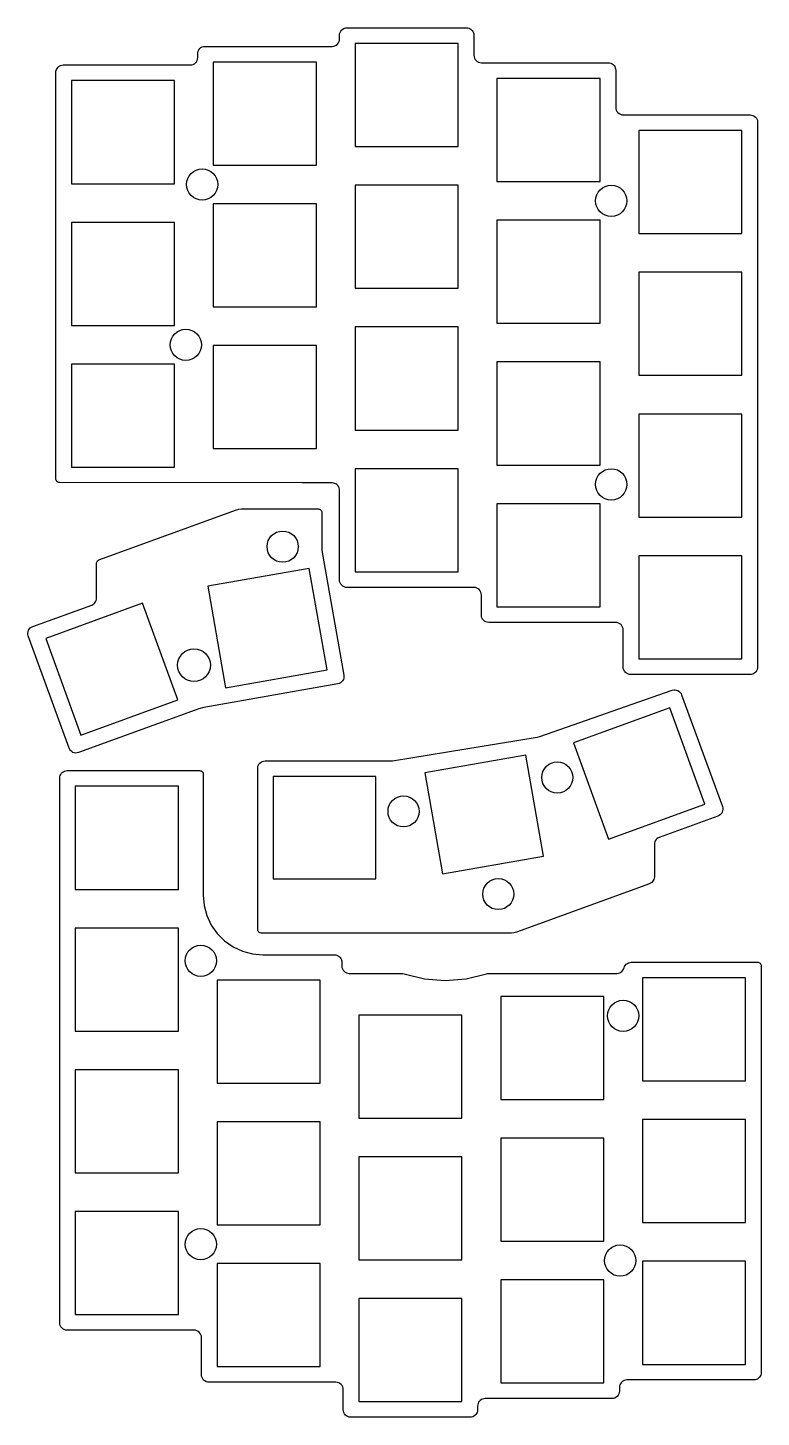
# Model space of a CAD drawing. Header units: inches. Extents: x -5 to 94, y -5 to 182.
import ezdxf

# ---------------------------------------------------------------- set-up
doc = ezdxf.new("R2010")
doc.units = ezdxf.units.IN
doc.header["$MEASUREMENT"] = 0

# ---------------------------------------------------------------- blocks, each defined once
blk = doc.blocks.new('block 4')
at = {"color": 7, "lineweight": 25, "true_color": 0xffffff}
blk.add_open_spline([(14.58, 139.02), (14.58, 137.86), (15.53, 136.92), (16.69, 136.92), (16.69, 136.92), (16.69, 136.92), (16.69, 136.92), (16.69, 136.92), (16.69, 136.92), (16.69, 136.92), (16.69, 136.92), (16.69, 136.92), (16.69, 136.92), (17.85, 136.92), (18.79, 137.86), (18.79, 139.02), (18.79, 139.02), (18.79, 139.02), (18.79, 139.02), (18.79, 139.02), (18.79, 139.02), (18.79, 139.02), (18.79, 139.02), (18.79, 139.02), (18.79, 139.02), (18.79, 140.18), (17.85, 141.12), (16.69, 141.12), (16.69, 141.12), (16.69, 141.12), (16.69, 141.12), (16.69, 141.12), (16.69, 141.12), (16.69, 141.12), (16.69, 141.12), (16.69, 141.12), (16.69, 141.12), (15.53, 141.12), (14.58, 140.18), (14.58, 139.02), (14.58, 139.02), (14.58, 139.02), (14.58, 139.02), (14.58, 139.02), (14.58, 139.02), (14.58, 139.02), (14.58, 139.02), (14.58, 139.02), (14.58, 139.02), (14.58, 139.02), (14.58, 139.02), (14.58, 139.02), (14.58, 139.02), (14.58, 139.02), (14.58, 139.02), (14.58, 139.02), (14.58, 139.02), (14.58, 139.02), (14.58, 139.02), (14.58, 139.02), (14.58, 139.02), (14.58, 139.02), (14.58, 139.02), (14.58, 139.02)], degree=3, knots=[0, 0, 0, 0, 1, 1, 1, 2, 2, 2, 3, 3, 3, 4, 4, 4, 5, 5, 5, 6, 6, 6, 7, 7, 7, 8, 8, 8, 9, 9, 9, 10, 10, 10, 11, 11, 11, 12, 12, 12, 13, 13, 13, 14, 14, 14, 15, 15, 15, 16, 16, 16, 17, 17, 17, 18, 18, 18, 19, 19, 19, 20, 20, 20, 21, 21, 21, 21], dxfattribs=at)
blk = doc.blocks.new('block 3')
blk.add_blockref('block 4', (0, 0))
blk = doc.blocks.new('block 2')
blk.add_blockref('block 3', (0, 0))
blk = doc.blocks.new('block 7')
at = {"color": 7, "lineweight": 25, "true_color": 0xffffff}
blk.add_open_spline([(71.78, 158.38), (71.78, 157.22), (72.72, 156.28), (73.88, 156.28), (73.88, 156.28), (73.88, 156.28), (73.88, 156.28), (73.88, 156.28), (73.88, 156.28), (73.88, 156.28), (73.88, 156.28), (73.88, 156.28), (73.88, 156.28), (75.04, 156.28), (75.98, 157.22), (75.98, 158.38), (75.98, 158.38), (75.98, 158.38), (75.98, 158.38), (75.98, 158.38), (75.98, 158.38), (75.98, 158.38), (75.98, 158.38), (75.98, 158.38), (75.98, 158.38), (75.98, 159.55), (75.04, 160.49), (73.88, 160.49), (73.88, 160.49), (73.88, 160.49), (73.88, 160.49), (73.88, 160.49), (73.88, 160.49), (73.88, 160.49), (73.88, 160.49), (73.88, 160.49), (73.88, 160.49), (72.72, 160.49), (71.78, 159.55), (71.78, 158.38), (71.78, 158.38), (71.78, 158.38), (71.78, 158.38), (71.78, 158.38), (71.78, 158.38), (71.78, 158.38), (71.78, 158.38), (71.78, 158.38), (71.78, 158.38), (71.78, 158.38), (71.78, 158.38), (71.78, 158.38), (71.78, 158.38), (71.78, 158.38), (71.78, 158.38), (71.78, 158.38), (71.78, 158.38), (71.78, 158.38), (71.78, 158.38), (71.78, 158.38), (71.78, 158.38), (71.78, 158.38), (71.78, 158.38), (71.78, 158.38)], degree=3, knots=[0, 0, 0, 0, 1, 1, 1, 2, 2, 2, 3, 3, 3, 4, 4, 4, 5, 5, 5, 6, 6, 6, 7, 7, 7, 8, 8, 8, 9, 9, 9, 10, 10, 10, 11, 11, 11, 12, 12, 12, 13, 13, 13, 14, 14, 14, 15, 15, 15, 16, 16, 16, 17, 17, 17, 18, 18, 18, 19, 19, 19, 20, 20, 20, 21, 21, 21, 21], dxfattribs=at)
blk = doc.blocks.new('block 6')
blk.add_blockref('block 7', (0, 0))
blk = doc.blocks.new('block 5')
blk.add_blockref('block 6', (0, 0))
blk = doc.blocks.new('block 10')
at = {"color": 7, "lineweight": 25, "true_color": 0xffffff}
blk.add_open_spline([(16.79, 160.59), (16.79, 159.43), (17.73, 158.48), (18.89, 158.48), (18.89, 158.48), (18.89, 158.48), (18.89, 158.48), (18.89, 158.48), (18.89, 158.48), (18.89, 158.48), (18.89, 158.48), (18.89, 158.48), (18.89, 158.48), (20.05, 158.48), (20.99, 159.43), (20.99, 160.59), (20.99, 160.59), (20.99, 160.59), (20.99, 160.59), (20.99, 160.59), (20.99, 160.59), (20.99, 160.59), (20.99, 160.59), (20.99, 160.59), (20.99, 160.59), (20.99, 161.75), (20.05, 162.69), (18.89, 162.69), (18.89, 162.69), (18.89, 162.69), (18.89, 162.69), (18.89, 162.69), (18.89, 162.69), (18.89, 162.69), (18.89, 162.69), (18.89, 162.69), (18.89, 162.69), (17.73, 162.69), (16.79, 161.75), (16.79, 160.59), (16.79, 160.59), (16.79, 160.59), (16.79, 160.59), (16.79, 160.59), (16.79, 160.59), (16.79, 160.59), (16.79, 160.59), (16.79, 160.59), (16.79, 160.59), (16.79, 160.59), (16.79, 160.59), (16.79, 160.59), (16.79, 160.59), (16.79, 160.59), (16.79, 160.59), (16.79, 160.59), (16.79, 160.59), (16.79, 160.59), (16.79, 160.59), (16.79, 160.59), (16.79, 160.59), (16.79, 160.59), (16.79, 160.59), (16.79, 160.59)], degree=3, knots=[0, 0, 0, 0, 1, 1, 1, 2, 2, 2, 3, 3, 3, 4, 4, 4, 5, 5, 5, 6, 6, 6, 7, 7, 7, 8, 8, 8, 9, 9, 9, 10, 10, 10, 11, 11, 11, 12, 12, 12, 13, 13, 13, 14, 14, 14, 15, 15, 15, 16, 16, 16, 17, 17, 17, 18, 18, 18, 19, 19, 19, 20, 20, 20, 21, 21, 21, 21], dxfattribs=at)
blk = doc.blocks.new('block 9')
blk.add_blockref('block 10', (0, 0))
blk = doc.blocks.new('block 8')
blk.add_blockref('block 9', (0, 0))
blk = doc.blocks.new('block 13')
at = {"color": 7, "lineweight": 25, "true_color": 0xffffff}
blk.add_open_spline([(71.78, 120.25), (71.78, 119.09), (72.72, 118.15), (73.88, 118.15), (73.88, 118.15), (73.88, 118.15), (73.88, 118.15), (73.88, 118.15), (73.88, 118.15), (73.88, 118.15), (73.88, 118.15), (73.88, 118.15), (73.88, 118.15), (75.04, 118.15), (75.98, 119.09), (75.98, 120.25), (75.98, 120.25), (75.98, 120.25), (75.98, 120.25), (75.98, 120.25), (75.98, 120.25), (75.98, 120.25), (75.98, 120.25), (75.98, 120.25), (75.98, 120.25), (75.98, 121.42), (75.04, 122.36), (73.88, 122.36), (73.88, 122.36), (73.88, 122.36), (73.88, 122.36), (73.88, 122.36), (73.88, 122.36), (73.88, 122.36), (73.88, 122.36), (73.88, 122.36), (73.88, 122.36), (72.72, 122.36), (71.78, 121.42), (71.78, 120.25), (71.78, 120.25), (71.78, 120.25), (71.78, 120.25), (71.78, 120.25), (71.78, 120.25), (71.78, 120.25), (71.78, 120.25), (71.78, 120.25), (71.78, 120.25), (71.78, 120.25), (71.78, 120.25), (71.78, 120.25), (71.78, 120.25), (71.78, 120.25), (71.78, 120.25), (71.78, 120.25), (71.78, 120.25), (71.78, 120.25), (71.78, 120.25), (71.78, 120.25), (71.78, 120.25), (71.78, 120.25), (71.78, 120.25), (71.78, 120.25)], degree=3, knots=[0, 0, 0, 0, 1, 1, 1, 2, 2, 2, 3, 3, 3, 4, 4, 4, 5, 5, 5, 6, 6, 6, 7, 7, 7, 8, 8, 8, 9, 9, 9, 10, 10, 10, 11, 11, 11, 12, 12, 12, 13, 13, 13, 14, 14, 14, 15, 15, 15, 16, 16, 16, 17, 17, 17, 18, 18, 18, 19, 19, 19, 20, 20, 20, 21, 21, 21, 21], dxfattribs=at)
blk = doc.blocks.new('block 12')
blk.add_blockref('block 13', (0, 0))
blk = doc.blocks.new('block 11')
blk.add_blockref('block 12', (0, 0))
blk = doc.blocks.new('block 16')
at = {"color": 7, "lineweight": 25, "true_color": 0xffffff}
blk.add_lwpolyline([(58.52, 122.86), (72.38, 122.86), (72.38, 136.72), (58.52, 136.72), (58.52, 122.86)], dxfattribs=at)
blk = doc.blocks.new('block 15')
blk.add_blockref('block 16', (0, 0))
blk = doc.blocks.new('block 14')
blk.add_blockref('block 15', (0, 0))
blk = doc.blocks.new('block 19')
at = {"color": 7, "lineweight": 25, "true_color": 0xffffff}
blk.add_lwpolyline([(58.52, 160.99), (72.38, 160.99), (72.38, 174.85), (58.52, 174.85), (58.52, 160.99)], dxfattribs=at)
blk = doc.blocks.new('block 18')
blk.add_blockref('block 19', (0, 0))
blk = doc.blocks.new('block 17')
blk.add_blockref('block 18', (0, 0))
blk = doc.blocks.new('block 22')
at = {"color": 7, "lineweight": 25, "true_color": 0xffffff}
blk.add_lwpolyline([(39.45, 146.63), (53.32, 146.63), (53.32, 160.49), (39.45, 160.49), (39.45, 146.63)], dxfattribs=at)
blk = doc.blocks.new('block 21')
blk.add_blockref('block 22', (0, 0))
blk = doc.blocks.new('block 20')
blk.add_blockref('block 21', (0, 0))
blk = doc.blocks.new('block 25')
at = {"color": 7, "lineweight": 25, "true_color": 0xffffff}
blk.add_lwpolyline([(1.32, 141.62), (15.18, 141.62), (15.18, 155.48), (1.32, 155.48), (1.32, 141.62)], dxfattribs=at)
blk = doc.blocks.new('block 24')
blk.add_blockref('block 25', (0, 0))
blk = doc.blocks.new('block 23')
blk.add_blockref('block 24', (0, 0))
blk = doc.blocks.new('block 28')
at = {"color": 7, "lineweight": 25, "true_color": 0xffffff}
blk.add_lwpolyline([(20.39, 163.19), (34.25, 163.19), (34.25, 177.05), (20.39, 177.05), (20.39, 163.19)], dxfattribs=at)
blk = doc.blocks.new('block 27')
blk.add_blockref('block 28', (0, 0))
blk = doc.blocks.new('block 26')
blk.add_blockref('block 27', (0, 0))
blk = doc.blocks.new('block 31')
at = {"color": 7, "lineweight": 25, "true_color": 0xffffff}
blk.add_lwpolyline([(20.39, 125.06), (34.25, 125.06), (34.25, 138.92), (20.39, 138.92), (20.39, 125.06)], dxfattribs=at)
blk = doc.blocks.new('block 30')
blk.add_blockref('block 31', (0, 0))
blk = doc.blocks.new('block 29')
blk.add_blockref('block 30', (0, 0))
blk = doc.blocks.new('block 34')
at = {"color": 7, "lineweight": 25, "true_color": 0xffffff}
blk.add_lwpolyline([(1.32, 122.56), (15.18, 122.56), (15.18, 136.42), (1.32, 136.42), (1.32, 122.56)], dxfattribs=at)
blk = doc.blocks.new('block 33')
blk.add_blockref('block 34', (0, 0))
blk = doc.blocks.new('block 32')
blk.add_blockref('block 33', (0, 0))
blk = doc.blocks.new('block 37')
at = {"color": 7, "lineweight": 25, "true_color": 0xffffff}
blk.add_lwpolyline([(77.58, 115.85), (91.45, 115.85), (91.45, 129.71), (77.58, 129.71), (77.58, 115.85)], dxfattribs=at)
blk = doc.blocks.new('block 36')
blk.add_blockref('block 37', (0, 0))
blk = doc.blocks.new('block 35')
blk.add_blockref('block 36', (0, 0))
blk = doc.blocks.new('block 40')
at = {"color": 7, "lineweight": 25, "true_color": 0xffffff}
blk.add_lwpolyline([(77.58, 153.98), (91.45, 153.98), (91.45, 167.84), (77.58, 167.84), (77.58, 153.98)], dxfattribs=at)
blk = doc.blocks.new('block 39')
blk.add_blockref('block 40', (0, 0))
blk = doc.blocks.new('block 38')
blk.add_blockref('block 39', (0, 0))
blk = doc.blocks.new('block 43')
at = {"color": 7, "lineweight": 25, "true_color": 0xffffff}
blk.add_lwpolyline([(39.45, 108.5), (53.32, 108.5), (53.32, 122.36), (39.45, 122.36), (39.45, 108.5)], dxfattribs=at)
blk = doc.blocks.new('block 42')
blk.add_blockref('block 43', (0, 0))
blk = doc.blocks.new('block 41')
blk.add_blockref('block 42', (0, 0))
blk = doc.blocks.new('block 46')
at = {"color": 7, "lineweight": 25, "true_color": 0xffffff}
blk.add_lwpolyline([(77.58, 134.92), (91.45, 134.92), (91.45, 148.78), (77.58, 148.78), (77.58, 134.92)], dxfattribs=at)
blk = doc.blocks.new('block 45')
blk.add_blockref('block 46', (0, 0))
blk = doc.blocks.new('block 44')
blk.add_blockref('block 45', (0, 0))
blk = doc.blocks.new('block 49')
at = {"color": 7, "lineweight": 25, "true_color": 0xffffff}
blk.add_lwpolyline([(58.52, 103.79), (72.38, 103.79), (72.38, 117.65), (58.52, 117.65), (58.52, 103.79)], dxfattribs=at)
blk = doc.blocks.new('block 48')
blk.add_blockref('block 49', (0, 0))
blk = doc.blocks.new('block 47')
blk.add_blockref('block 48', (0, 0))
blk = doc.blocks.new('block 52')
at = {"color": 7, "lineweight": 25, "true_color": 0xffffff}
blk.add_lwpolyline([(1.32, 160.69), (15.18, 160.69), (15.18, 174.55), (1.32, 174.55), (1.32, 160.69)], dxfattribs=at)
blk = doc.blocks.new('block 51')
blk.add_blockref('block 52', (0, 0))
blk = doc.blocks.new('block 50')
blk.add_blockref('block 51', (0, 0))
blk = doc.blocks.new('block 55')
at = {"color": 7, "lineweight": 25, "true_color": 0xffffff}
blk.add_lwpolyline([(58.52, 141.92), (72.38, 141.92), (72.38, 155.78), (58.52, 155.78), (58.52, 141.92)], dxfattribs=at)
blk = doc.blocks.new('block 54')
blk.add_blockref('block 55', (0, 0))
blk = doc.blocks.new('block 53')
blk.add_blockref('block 54', (0, 0))
blk = doc.blocks.new('block 58')
at = {"color": 7, "lineweight": 25, "true_color": 0xffffff}
blk.add_lwpolyline([(20.39, 144.12), (34.25, 144.12), (34.25, 157.98), (20.39, 157.98), (20.39, 144.12)], dxfattribs=at)
blk = doc.blocks.new('block 57')
blk.add_blockref('block 58', (0, 0))
blk = doc.blocks.new('block 56')
blk.add_blockref('block 57', (0, 0))
blk = doc.blocks.new('block 61')
at = {"color": 7, "lineweight": 25, "true_color": 0xffffff}
blk.add_lwpolyline([(39.45, 127.56), (53.32, 127.56), (53.32, 141.42), (39.45, 141.42), (39.45, 127.56)], dxfattribs=at)
blk = doc.blocks.new('block 60')
blk.add_blockref('block 61', (0, 0))
blk = doc.blocks.new('block 59')
blk.add_blockref('block 60', (0, 0))
blk = doc.blocks.new('block 64')
at = {"color": 7, "lineweight": 25, "true_color": 0xffffff}
blk.add_lwpolyline([(39.45, 165.69), (53.32, 165.69), (53.32, 179.55), (39.45, 179.55), (39.45, 165.69)], dxfattribs=at)
blk = doc.blocks.new('block 63')
blk.add_blockref('block 64', (0, 0))
blk = doc.blocks.new('block 62')
blk.add_blockref('block 63', (0, 0))
blk = doc.blocks.new('block 67')
at = {"color": 7, "lineweight": 25, "true_color": 0xffffff}
blk.add_lwpolyline([(77.58, 96.79), (91.45, 96.79), (91.45, 110.65), (77.58, 110.65), (77.58, 96.79)], dxfattribs=at)
blk = doc.blocks.new('block 66')
blk.add_blockref('block 67', (0, 0))
blk = doc.blocks.new('block 65')
blk.add_blockref('block 66', (0, 0))
blk = doc.blocks.new('block 70')
at = {"color": 7, "lineweight": 25, "true_color": 0xffffff}
blk.add_lwpolyline([(-0.28, 120.5), (-0.38, 120.51), (-0.47, 120.54), (-0.56, 120.59), (-0.63, 120.65), (-0.69, 120.72), (-0.74, 120.81), (-0.77, 120.9), (-0.78, 121)], dxfattribs=at)
blk = doc.blocks.new('block 69')
blk.add_blockref('block 70', (0, 0))
blk = doc.blocks.new('block 72')
at = {"color": 7, "lineweight": 25, "true_color": 0xffffff}
blk.add_lwpolyline([(-0.78, 121), (-0.78, 175.65)], dxfattribs=at)
blk = doc.blocks.new('block 71')
blk.add_blockref('block 72', (0, 0))
blk = doc.blocks.new('block 74')
at = {"color": 7, "lineweight": 25, "true_color": 0xffffff}
blk.add_lwpolyline([(-0.78, 175.65), (-0.76, 175.84), (-0.7, 176.03), (-0.61, 176.2), (-0.48, 176.36), (-0.33, 176.48), (-0.16, 176.57), (0.03, 176.63), (0.22, 176.65)], dxfattribs=at)
blk = doc.blocks.new('block 73')
blk.add_blockref('block 74', (0, 0))
blk = doc.blocks.new('block 76')
at = {"color": 7, "lineweight": 25, "true_color": 0xffffff}
blk.add_lwpolyline([(0.22, 176.65), (17.29, 176.65)], dxfattribs=at)
blk = doc.blocks.new('block 75')
blk.add_blockref('block 76', (0, 0))
blk = doc.blocks.new('block 78')
at = {"color": 7, "lineweight": 25, "true_color": 0xffffff}
blk.add_lwpolyline([(17.29, 176.65), (17.48, 176.67), (17.67, 176.73), (17.84, 176.82), (17.99, 176.94), (18.12, 177.09), (18.21, 177.27), (18.27, 177.45), (18.29, 177.65)], dxfattribs=at)
blk = doc.blocks.new('block 77')
blk.add_blockref('block 78', (0, 0))
blk = doc.blocks.new('block 80')
at = {"color": 7, "lineweight": 25, "true_color": 0xffffff}
blk.add_lwpolyline([(18.29, 177.65), (18.29, 178.15)], dxfattribs=at)
blk = doc.blocks.new('block 79')
blk.add_blockref('block 80', (0, 0))
blk = doc.blocks.new('block 82')
at = {"color": 7, "lineweight": 25, "true_color": 0xffffff}
blk.add_lwpolyline([(18.29, 178.15), (18.31, 178.34), (18.36, 178.53), (18.46, 178.71), (18.58, 178.86), (18.73, 178.98), (18.91, 179.07), (19.09, 179.13), (19.29, 179.15)], dxfattribs=at)
blk = doc.blocks.new('block 81')
blk.add_blockref('block 82', (0, 0))
blk = doc.blocks.new('block 84')
at = {"color": 7, "lineweight": 25, "true_color": 0xffffff}
blk.add_lwpolyline([(19.29, 179.15), (36.35, 179.15)], dxfattribs=at)
blk = doc.blocks.new('block 83')
blk.add_blockref('block 84', (0, 0))
blk = doc.blocks.new('block 86')
at = {"color": 7, "lineweight": 25, "true_color": 0xffffff}
blk.add_lwpolyline([(36.35, 179.15), (36.55, 179.17), (36.73, 179.23), (36.91, 179.32), (37.06, 179.44), (37.18, 179.6), (37.28, 179.77), (37.33, 179.96), (37.35, 180.15)], dxfattribs=at)
blk = doc.blocks.new('block 85')
blk.add_blockref('block 86', (0, 0))
blk = doc.blocks.new('block 88')
at = {"color": 7, "lineweight": 25, "true_color": 0xffffff}
blk.add_lwpolyline([(37.35, 180.15), (37.35, 180.65)], dxfattribs=at)
blk = doc.blocks.new('block 87')
blk.add_blockref('block 88', (0, 0))
blk = doc.blocks.new('block 90')
at = {"color": 7, "lineweight": 25, "true_color": 0xffffff}
blk.add_lwpolyline([(37.35, 180.65), (37.37, 180.85), (37.43, 181.03), (37.52, 181.21), (37.65, 181.36), (37.8, 181.48), (37.97, 181.58), (38.16, 181.63), (38.35, 181.65)], dxfattribs=at)
blk = doc.blocks.new('block 89')
blk.add_blockref('block 90', (0, 0))
blk = doc.blocks.new('block 92')
at = {"color": 7, "lineweight": 25, "true_color": 0xffffff}
blk.add_lwpolyline([(38.35, 181.65), (54.42, 181.65)], dxfattribs=at)
blk = doc.blocks.new('block 91')
blk.add_blockref('block 92', (0, 0))
blk = doc.blocks.new('block 94')
at = {"color": 7, "lineweight": 25, "true_color": 0xffffff}
blk.add_lwpolyline([(54.42, 181.65), (54.59, 181.64), (54.76, 181.59), (54.92, 181.52), (55.06, 181.42), (55.18, 181.3), (55.28, 181.15), (55.36, 180.99), (55.4, 180.83), (55.42, 180.65)], dxfattribs=at)
blk = doc.blocks.new('block 93')
blk.add_blockref('block 94', (0, 0))
blk = doc.blocks.new('block 96')
at = {"color": 7, "lineweight": 25, "true_color": 0xffffff}
blk.add_lwpolyline([(55.42, 180.65), (55.42, 177.95)], dxfattribs=at)
blk = doc.blocks.new('block 95')
blk.add_blockref('block 96', (0, 0))
blk = doc.blocks.new('block 98')
at = {"color": 7, "lineweight": 25, "true_color": 0xffffff}
blk.add_lwpolyline([(55.42, 177.95), (55.44, 177.75), (55.49, 177.57), (55.59, 177.39), (55.71, 177.24), (55.86, 177.12), (56.03, 177.03), (56.22, 176.97), (56.42, 176.95)], dxfattribs=at)
blk = doc.blocks.new('block 97')
blk.add_blockref('block 98', (0, 0))
blk = doc.blocks.new('block 100')
at = {"color": 7, "lineweight": 25, "true_color": 0xffffff}
blk.add_lwpolyline([(56.42, 176.95), (73.48, 176.95)], dxfattribs=at)
blk = doc.blocks.new('block 99')
blk.add_blockref('block 100', (0, 0))
blk = doc.blocks.new('block 102')
at = {"color": 7, "lineweight": 25, "true_color": 0xffffff}
blk.add_lwpolyline([(73.48, 176.95), (73.65, 176.93), (73.82, 176.89), (73.98, 176.81), (74.12, 176.71), (74.25, 176.59), (74.35, 176.45), (74.42, 176.29), (74.47, 176.12), (74.48, 175.95)], dxfattribs=at)
blk = doc.blocks.new('block 101')
blk.add_blockref('block 102', (0, 0))
blk = doc.blocks.new('block 104')
at = {"color": 7, "lineweight": 25, "true_color": 0xffffff}
blk.add_lwpolyline([(74.48, 175.95), (74.48, 170.94)], dxfattribs=at)
blk = doc.blocks.new('block 103')
blk.add_blockref('block 104', (0, 0))
blk = doc.blocks.new('block 106')
at = {"color": 7, "lineweight": 25, "true_color": 0xffffff}
blk.add_lwpolyline([(74.48, 170.94), (74.5, 170.75), (74.56, 170.56), (74.65, 170.39), (74.77, 170.24), (74.93, 170.11), (75.1, 170.02), (75.29, 169.96), (75.48, 169.94)], dxfattribs=at)
blk = doc.blocks.new('block 105')
blk.add_blockref('block 106', (0, 0))
blk = doc.blocks.new('block 108')
at = {"color": 7, "lineweight": 25, "true_color": 0xffffff}
blk.add_lwpolyline([(75.48, 169.94), (92.55, 169.94)], dxfattribs=at)
blk = doc.blocks.new('block 107')
blk.add_blockref('block 108', (0, 0))
blk = doc.blocks.new('block 110')
at = {"color": 7, "lineweight": 25, "true_color": 0xffffff}
blk.add_lwpolyline([(92.55, 169.94), (92.74, 169.92), (92.93, 169.87), (93.1, 169.77), (93.25, 169.65), (93.38, 169.5), (93.47, 169.33), (93.53, 169.14), (93.55, 168.94)], dxfattribs=at)
blk = doc.blocks.new('block 109')
blk.add_blockref('block 110', (0, 0))
blk = doc.blocks.new('block 112')
at = {"color": 7, "lineweight": 25, "true_color": 0xffffff}
blk.add_lwpolyline([(93.55, 168.94), (93.55, 95.69)], dxfattribs=at)
blk = doc.blocks.new('block 111')
blk.add_blockref('block 112', (0, 0))
blk = doc.blocks.new('block 114')
at = {"color": 7, "lineweight": 25, "true_color": 0xffffff}
blk.add_lwpolyline([(93.55, 95.69), (93.53, 95.51), (93.49, 95.34), (93.41, 95.18), (93.31, 95.04), (93.19, 94.92), (93.05, 94.82), (92.89, 94.74), (92.72, 94.7), (92.55, 94.68)], dxfattribs=at)
blk = doc.blocks.new('block 113')
blk.add_blockref('block 114', (0, 0))
blk = doc.blocks.new('block 116')
at = {"color": 7, "lineweight": 25, "true_color": 0xffffff}
blk.add_lwpolyline([(92.55, 94.68), (76.48, 94.68)], dxfattribs=at)
blk = doc.blocks.new('block 115')
blk.add_blockref('block 116', (0, 0))
blk = doc.blocks.new('block 118')
at = {"color": 7, "lineweight": 25, "true_color": 0xffffff}
blk.add_lwpolyline([(76.48, 94.68), (76.29, 94.7), (76.1, 94.76), (75.93, 94.85), (75.78, 94.98), (75.65, 95.13), (75.56, 95.3), (75.5, 95.49), (75.48, 95.69)], dxfattribs=at)
blk = doc.blocks.new('block 117')
blk.add_blockref('block 118', (0, 0))
blk = doc.blocks.new('block 120')
at = {"color": 7, "lineweight": 25, "true_color": 0xffffff}
blk.add_lwpolyline([(75.48, 95.69), (75.48, 100.69)], dxfattribs=at)
blk = doc.blocks.new('block 119')
blk.add_blockref('block 120', (0, 0))
blk = doc.blocks.new('block 122')
at = {"color": 7, "lineweight": 25, "true_color": 0xffffff}
blk.add_lwpolyline([(75.48, 100.69), (75.46, 100.88), (75.41, 101.07), (75.31, 101.25), (75.19, 101.4), (75.04, 101.52), (74.86, 101.61), (74.68, 101.67), (74.48, 101.69)], dxfattribs=at)
blk = doc.blocks.new('block 121')
blk.add_blockref('block 122', (0, 0))
blk = doc.blocks.new('block 124')
at = {"color": 7, "lineweight": 25, "true_color": 0xffffff}
blk.add_lwpolyline([(74.48, 101.69), (57.42, 101.69)], dxfattribs=at)
blk = doc.blocks.new('block 123')
blk.add_blockref('block 124', (0, 0))
blk = doc.blocks.new('block 126')
at = {"color": 7, "lineweight": 25, "true_color": 0xffffff}
blk.add_lwpolyline([(57.42, 101.69), (57.22, 101.71), (57.04, 101.77), (56.86, 101.86), (56.71, 101.98), (56.59, 102.13), (56.49, 102.31), (56.44, 102.5), (56.42, 102.69)], dxfattribs=at)
blk = doc.blocks.new('block 125')
blk.add_blockref('block 126', (0, 0))
blk = doc.blocks.new('block 128')
at = {"color": 7, "lineweight": 25, "true_color": 0xffffff}
blk.add_lwpolyline([(56.42, 102.69), (56.42, 105.39)], dxfattribs=at)
blk = doc.blocks.new('block 127')
blk.add_blockref('block 128', (0, 0))
blk = doc.blocks.new('block 130')
at = {"color": 7, "lineweight": 25, "true_color": 0xffffff}
blk.add_lwpolyline([(56.42, 105.39), (56.4, 105.59), (56.34, 105.78), (56.25, 105.95), (56.12, 106.1), (55.97, 106.22), (55.8, 106.32), (55.61, 106.37), (55.42, 106.39)], dxfattribs=at)
blk = doc.blocks.new('block 129')
blk.add_blockref('block 130', (0, 0))
blk = doc.blocks.new('block 132')
at = {"color": 7, "lineweight": 25, "true_color": 0xffffff}
blk.add_lwpolyline([(55.42, 106.39), (38.35, 106.39)], dxfattribs=at)
blk = doc.blocks.new('block 131')
blk.add_blockref('block 132', (0, 0))
blk = doc.blocks.new('block 134')
at = {"color": 7, "lineweight": 25, "true_color": 0xffffff}
blk.add_lwpolyline([(38.35, 106.39), (38.16, 106.41), (37.97, 106.47), (37.8, 106.56), (37.65, 106.69), (37.52, 106.84), (37.43, 107.01), (37.37, 107.2), (37.35, 107.39)], dxfattribs=at)
blk = doc.blocks.new('block 133')
blk.add_blockref('block 134', (0, 0))
blk = doc.blocks.new('block 136')
at = {"color": 7, "lineweight": 25, "true_color": 0xffffff}
blk.add_lwpolyline([(37.35, 107.39), (37.35, 119.45)], dxfattribs=at)
blk = doc.blocks.new('block 135')
blk.add_blockref('block 136', (0, 0))
blk = doc.blocks.new('block 138')
at = {"color": 7, "lineweight": 25, "true_color": 0xffffff}
blk.add_lwpolyline([(37.35, 119.45), (37.34, 119.63), (37.29, 119.8), (37.22, 119.95), (37.12, 120.1), (37, 120.22), (36.85, 120.32), (36.69, 120.39), (36.53, 120.44), (36.35, 120.45)], dxfattribs=at)
blk = doc.blocks.new('block 137')
blk.add_blockref('block 138', (0, 0))
blk = doc.blocks.new('block 140')
at = {"color": 7, "lineweight": 25, "true_color": 0xffffff}
blk.add_lwpolyline([(36.35, 120.45), (32.35, 120.45), (-0.28, 120.5)], dxfattribs=at)
blk = doc.blocks.new('block 139')
blk.add_blockref('block 140', (0, 0))
blk = doc.blocks.new('block 68')
for name in ['block 89', 'block 91', 'block 93', 'block 85', 'block 87', 'block 95', 'block 77', 'block 81', 'block 79', 'block 83', 'block 97', 'block 73', 'block 71', 'block 75', 'block 99', 'block 101', 'block 103', 'block 105', 'block 107', 'block 109', 'block 111', 'block 69', 'block 139', 'block 137', 'block 135', 'block 133', 'block 131', 'block 129', 'block 127', 'block 125', 'block 123', 'block 121', 'block 119', 'block 117', 'block 113', 'block 115']:
    blk.add_blockref(name, (0, 0))
blk = doc.blocks.new('block 143')
at = {"color": 7, "lineweight": 25, "true_color": 0xffffff}
blk.add_open_spline([(15.59, 95.94), (15.59, 94.73), (16.58, 93.74), (17.79, 93.74), (17.79, 93.74), (17.79, 93.74), (17.79, 93.74), (17.79, 93.74), (17.79, 93.74), (17.79, 93.74), (17.79, 93.74), (17.79, 93.74), (17.79, 93.74), (19.01, 93.74), (19.99, 94.73), (19.99, 95.94), (19.99, 95.94), (19.99, 95.94), (19.99, 95.94), (19.99, 95.94), (19.99, 95.94), (19.99, 95.94), (19.99, 95.94), (19.99, 95.94), (19.99, 95.94), (19.99, 97.15), (19.01, 98.14), (17.79, 98.14), (17.79, 98.14), (17.79, 98.14), (17.79, 98.14), (17.79, 98.14), (17.79, 98.14), (17.79, 98.14), (17.79, 98.14), (17.79, 98.14), (17.79, 98.14), (16.58, 98.14), (15.59, 97.15), (15.59, 95.94), (15.59, 95.94), (15.59, 95.94), (15.59, 95.94), (15.59, 95.94), (15.59, 95.94), (15.59, 95.94), (15.59, 95.94), (15.59, 95.94), (15.59, 95.94), (15.59, 95.94), (15.59, 95.94), (15.59, 95.94), (15.59, 95.94), (15.59, 95.94), (15.59, 95.94), (15.59, 95.94), (15.59, 95.94), (15.59, 95.94), (15.59, 95.94), (15.59, 95.94), (15.59, 95.94), (15.59, 95.94), (15.59, 95.94), (15.59, 95.94)], degree=3, knots=[0, 0, 0, 0, 1, 1, 1, 2, 2, 2, 3, 3, 3, 4, 4, 4, 5, 5, 5, 6, 6, 6, 7, 7, 7, 8, 8, 8, 9, 9, 9, 10, 10, 10, 11, 11, 11, 12, 12, 12, 13, 13, 13, 14, 14, 14, 15, 15, 15, 16, 16, 16, 17, 17, 17, 18, 18, 18, 19, 19, 19, 20, 20, 20, 21, 21, 21, 21], dxfattribs=at)
blk = doc.blocks.new('block 142')
blk.add_blockref('block 143', (0, 0))
blk = doc.blocks.new('block 141')
blk.add_blockref('block 142', (0, 0))
blk = doc.blocks.new('block 146')
at = {"color": 7, "lineweight": 25, "true_color": 0xffffff}
blk.add_open_spline([(27.61, 111.88), (27.61, 110.72), (28.55, 109.78), (29.71, 109.78), (29.71, 109.78), (29.71, 109.78), (29.71, 109.78), (29.71, 109.78), (29.71, 109.78), (29.71, 109.78), (29.71, 109.78), (29.71, 109.78), (29.71, 109.78), (30.87, 109.78), (31.81, 110.72), (31.81, 111.88), (31.81, 111.88), (31.81, 111.88), (31.81, 111.88), (31.81, 111.88), (31.81, 111.88), (31.81, 111.88), (31.81, 111.88), (31.81, 111.88), (31.81, 111.88), (31.81, 113.04), (30.87, 113.98), (29.71, 113.98), (29.71, 113.98), (29.71, 113.98), (29.71, 113.98), (29.71, 113.98), (29.71, 113.98), (29.71, 113.98), (29.71, 113.98), (29.71, 113.98), (29.71, 113.98), (28.55, 113.98), (27.61, 113.04), (27.61, 111.88), (27.61, 111.88), (27.61, 111.88), (27.61, 111.88), (27.61, 111.88), (27.61, 111.88), (27.61, 111.88), (27.61, 111.88), (27.61, 111.88), (27.61, 111.88), (27.61, 111.88), (27.61, 111.88), (27.61, 111.88), (27.61, 111.88), (27.61, 111.88), (27.61, 111.88), (27.61, 111.88), (27.61, 111.88), (27.61, 111.88), (27.61, 111.88), (27.61, 111.88), (27.61, 111.88), (27.61, 111.88), (27.61, 111.88), (27.61, 111.88)], degree=3, knots=[0, 0, 0, 0, 1, 1, 1, 2, 2, 2, 3, 3, 3, 4, 4, 4, 5, 5, 5, 6, 6, 6, 7, 7, 7, 8, 8, 8, 9, 9, 9, 10, 10, 10, 11, 11, 11, 12, 12, 12, 13, 13, 13, 14, 14, 14, 15, 15, 15, 16, 16, 16, 17, 17, 17, 18, 18, 18, 19, 19, 19, 20, 20, 20, 21, 21, 21, 21], dxfattribs=at)
blk = doc.blocks.new('block 145')
blk.add_blockref('block 146', (0, 0))
blk = doc.blocks.new('block 144')
blk.add_blockref('block 145', (0, 0))
blk = doc.blocks.new('block 149')
at = {"color": 7, "lineweight": 25, "true_color": 0xffffff}
blk.add_lwpolyline([(34.47, 116.95), (34.57, 116.94), (34.66, 116.91), (34.75, 116.87), (34.83, 116.8), (34.89, 116.73), (34.94, 116.64), (34.96, 116.55), (34.97, 116.45)], dxfattribs=at)
blk = doc.blocks.new('block 148')
blk.add_blockref('block 149', (0, 0))
blk = doc.blocks.new('block 151')
at = {"color": 7, "lineweight": 25, "true_color": 0xffffff}
blk.add_lwpolyline([(34.97, 116.45), (34.97, 111.38), (37.93, 94.59)], dxfattribs=at)
blk = doc.blocks.new('block 150')
blk.add_blockref('block 151', (0, 0))
blk = doc.blocks.new('block 153')
at = {"color": 7, "lineweight": 25, "true_color": 0xffffff}
blk.add_lwpolyline([(37.93, 94.59), (37.95, 94.4), (37.93, 94.2), (37.87, 94.02), (37.77, 93.85), (37.64, 93.7), (37.49, 93.58), (37.31, 93.49), (37.12, 93.43)], dxfattribs=at)
blk = doc.blocks.new('block 152')
blk.add_blockref('block 153', (0, 0))
blk = doc.blocks.new('block 155')
at = {"color": 7, "lineweight": 25, "true_color": 0xffffff}
blk.add_lwpolyline([(37.12, 93.43), (19.12, 90.25)], dxfattribs=at)
blk = doc.blocks.new('block 154')
blk.add_blockref('block 155', (0, 0))
blk = doc.blocks.new('block 157')
at = {"color": 7, "lineweight": 25, "true_color": 0xffffff}
blk.add_lwpolyline([(19.12, 90.25), (18.44, 90.07)], dxfattribs=at)
blk = doc.blocks.new('block 156')
blk.add_blockref('block 157', (0, 0))
blk = doc.blocks.new('block 159')
at = {"color": 7, "lineweight": 25, "true_color": 0xffffff}
blk.add_lwpolyline([(18.44, 90.07), (2.28, 84.19)], dxfattribs=at)
blk = doc.blocks.new('block 158')
blk.add_blockref('block 159', (0, 0))
blk = doc.blocks.new('block 161')
at = {"color": 7, "lineweight": 25, "true_color": 0xffffff}
blk.add_lwpolyline([(2.28, 84.19), (2.09, 84.14), (1.9, 84.13), (1.7, 84.16), (1.52, 84.22), (1.35, 84.32), (1.2, 84.45), (1.08, 84.61), (1, 84.79)], dxfattribs=at)
blk = doc.blocks.new('block 160')
blk.add_blockref('block 161', (0, 0))
blk = doc.blocks.new('block 163')
at = {"color": 7, "lineweight": 25, "true_color": 0xffffff}
blk.add_lwpolyline([(1, 84.79), (-4.49, 99.87)], dxfattribs=at)
blk = doc.blocks.new('block 162')
blk.add_blockref('block 163', (0, 0))
blk = doc.blocks.new('block 165')
at = {"color": 7, "lineweight": 25, "true_color": 0xffffff}
blk.add_lwpolyline([(-4.49, 99.87), (-4.54, 100.06), (-4.55, 100.25), (-4.52, 100.45), (-4.46, 100.63), (-4.36, 100.8), (-4.22, 100.95), (-4.07, 101.06), (-3.89, 101.15)], dxfattribs=at)
blk = doc.blocks.new('block 164')
blk.add_blockref('block 165', (0, 0))
blk = doc.blocks.new('block 167')
at = {"color": 7, "lineweight": 25, "true_color": 0xffffff}
blk.add_lwpolyline([(-3.89, 101.15), (4.04, 104.03)], dxfattribs=at)
blk = doc.blocks.new('block 166')
blk.add_blockref('block 167', (0, 0))
blk = doc.blocks.new('block 169')
at = {"color": 7, "lineweight": 25, "true_color": 0xffffff}
blk.add_lwpolyline([(4.04, 104.03), (4.19, 104.11), (4.34, 104.21), (4.46, 104.33), (4.56, 104.47), (4.63, 104.63), (4.68, 104.8), (4.69, 104.97)], dxfattribs=at)
blk = doc.blocks.new('block 168')
blk.add_blockref('block 169', (0, 0))
blk = doc.blocks.new('block 171')
at = {"color": 7, "lineweight": 25, "true_color": 0xffffff}
blk.add_lwpolyline([(4.69, 104.97), (4.69, 109.63)], dxfattribs=at)
blk = doc.blocks.new('block 170')
blk.add_blockref('block 171', (0, 0))
blk = doc.blocks.new('block 173')
at = {"color": 7, "lineweight": 25, "true_color": 0xffffff}
blk.add_lwpolyline([(4.69, 109.63), (4.7, 109.72), (4.72, 109.81), (4.76, 109.88), (4.81, 109.96), (4.87, 110.02), (4.94, 110.07), (5.02, 110.1)], dxfattribs=at)
blk = doc.blocks.new('block 172')
blk.add_blockref('block 173', (0, 0))
blk = doc.blocks.new('block 175')
at = {"color": 7, "lineweight": 25, "true_color": 0xffffff}
blk.add_lwpolyline([(5.02, 110.1), (23.5, 116.83)], dxfattribs=at)
blk = doc.blocks.new('block 174')
blk.add_blockref('block 175', (0, 0))
blk = doc.blocks.new('block 177')
at = {"color": 7, "lineweight": 25, "true_color": 0xffffff}
blk.add_lwpolyline([(23.5, 116.83), (23.84, 116.92), (24.19, 116.95)], dxfattribs=at)
blk = doc.blocks.new('block 176')
blk.add_blockref('block 177', (0, 0))
blk = doc.blocks.new('block 179')
at = {"color": 7, "lineweight": 25, "true_color": 0xffffff}
blk.add_lwpolyline([(24.19, 116.95), (34.47, 116.95)], dxfattribs=at)
blk = doc.blocks.new('block 178')
blk.add_blockref('block 179', (0, 0))
blk = doc.blocks.new('block 147')
for name in ['block 174', 'block 176', 'block 178', 'block 148', 'block 150', 'block 172', 'block 170', 'block 168', 'block 166', 'block 164', 'block 162', 'block 154', 'block 152', 'block 158', 'block 156', 'block 160']:
    blk.add_blockref(name, (0, 0))
blk = doc.blocks.new('block 182')
at = {"color": 7, "lineweight": 25, "true_color": 0xffffff}
blk.add_lwpolyline([(33.27, 108.95), (19.63, 106.55), (22.04, 92.91), (35.67, 95.31), (33.27, 108.95)], dxfattribs=at)
blk = doc.blocks.new('block 181')
blk.add_blockref('block 182', (0, 0))
blk = doc.blocks.new('block 180')
blk.add_blockref('block 181', (0, 0))
blk = doc.blocks.new('block 185')
at = {"color": 7, "lineweight": 25, "true_color": 0xffffff}
blk.add_lwpolyline([(10.87, 104.29), (-2.14, 99.55), (2.6, 86.54), (15.61, 91.28), (10.87, 104.29)], dxfattribs=at)
blk = doc.blocks.new('block 184')
blk.add_blockref('block 185', (0, 0))
blk = doc.blocks.new('block 183')
blk.add_blockref('block 184', (0, 0))
blk = doc.blocks.new('block 188')
at = {"color": 7, "lineweight": 25, "true_color": 0xffffff}
blk.add_open_spline([(20.8, 56.2), (20.8, 57.36), (19.86, 58.3), (18.7, 58.3), (18.7, 58.3), (18.7, 58.3), (18.7, 58.3), (18.7, 58.3), (18.7, 58.3), (18.7, 58.3), (18.7, 58.3), (18.7, 58.3), (18.7, 58.3), (17.54, 58.3), (16.6, 57.36), (16.6, 56.2), (16.6, 56.2), (16.6, 56.2), (16.6, 56.2), (16.6, 56.2), (16.6, 56.2), (16.6, 56.2), (16.6, 56.2), (16.6, 56.2), (16.6, 56.2), (16.6, 55.04), (17.54, 54.09), (18.7, 54.09), (18.7, 54.09), (18.7, 54.09), (18.7, 54.09), (18.7, 54.09), (18.7, 54.09), (18.7, 54.09), (18.7, 54.09), (18.7, 54.09), (18.7, 54.09), (19.86, 54.09), (20.8, 55.04), (20.8, 56.2), (20.8, 56.2), (20.8, 56.2), (20.8, 56.2), (20.8, 56.2), (20.8, 56.2), (20.8, 56.2), (20.8, 56.2), (20.8, 56.2), (20.8, 56.2), (20.8, 56.2), (20.8, 56.2), (20.8, 56.2), (20.8, 56.2), (20.8, 56.2), (20.8, 56.2), (20.8, 56.2), (20.8, 56.2), (20.8, 56.2), (20.8, 56.2), (20.8, 56.2), (20.8, 56.2), (20.8, 56.2), (20.8, 56.2), (20.8, 56.2)], degree=3, knots=[0, 0, 0, 0, 1, 1, 1, 2, 2, 2, 3, 3, 3, 4, 4, 4, 5, 5, 5, 6, 6, 6, 7, 7, 7, 8, 8, 8, 9, 9, 9, 10, 10, 10, 11, 11, 11, 12, 12, 12, 13, 13, 13, 14, 14, 14, 15, 15, 15, 16, 16, 16, 17, 17, 17, 18, 18, 18, 19, 19, 19, 20, 20, 20, 21, 21, 21, 21], dxfattribs=at)
blk = doc.blocks.new('block 187')
blk.add_blockref('block 188', (0, 0))
blk = doc.blocks.new('block 186')
blk.add_blockref('block 187', (0, 0))
blk = doc.blocks.new('block 191')
at = {"color": 7, "lineweight": 25, "true_color": 0xffffff}
blk.add_open_spline([(20.8, 18.08), (20.8, 19.24), (19.86, 20.18), (18.7, 20.18), (18.7, 20.18), (18.7, 20.18), (18.7, 20.18), (18.7, 20.18), (18.7, 20.18), (18.7, 20.18), (18.7, 20.18), (18.7, 20.18), (18.7, 20.18), (17.54, 20.18), (16.6, 19.24), (16.6, 18.08), (16.6, 18.08), (16.6, 18.08), (16.6, 18.08), (16.6, 18.08), (16.6, 18.08), (16.6, 18.08), (16.6, 18.08), (16.6, 18.08), (16.6, 18.08), (16.6, 16.92), (17.54, 15.98), (18.7, 15.98), (18.7, 15.98), (18.7, 15.98), (18.7, 15.98), (18.7, 15.98), (18.7, 15.98), (18.7, 15.98), (18.7, 15.98), (18.7, 15.98), (18.7, 15.98), (19.86, 15.98), (20.8, 16.92), (20.8, 18.08), (20.8, 18.08), (20.8, 18.08), (20.8, 18.08), (20.8, 18.08), (20.8, 18.08), (20.8, 18.08), (20.8, 18.08), (20.8, 18.08), (20.8, 18.08), (20.8, 18.08), (20.8, 18.08), (20.8, 18.08), (20.8, 18.08), (20.8, 18.08), (20.8, 18.08), (20.8, 18.08), (20.8, 18.08), (20.8, 18.08), (20.8, 18.08), (20.8, 18.08), (20.8, 18.08), (20.8, 18.08), (20.8, 18.08), (20.8, 18.08)], degree=3, knots=[0, 0, 0, 0, 1, 1, 1, 2, 2, 2, 3, 3, 3, 4, 4, 4, 5, 5, 5, 6, 6, 6, 7, 7, 7, 8, 8, 8, 9, 9, 9, 10, 10, 10, 11, 11, 11, 12, 12, 12, 13, 13, 13, 14, 14, 14, 15, 15, 15, 16, 16, 16, 17, 17, 17, 18, 18, 18, 19, 19, 19, 20, 20, 20, 21, 21, 21, 21], dxfattribs=at)
blk = doc.blocks.new('block 190')
blk.add_blockref('block 191', (0, 0))
blk = doc.blocks.new('block 189')
blk.add_blockref('block 190', (0, 0))
blk = doc.blocks.new('block 194')
at = {"color": 7, "lineweight": 25, "true_color": 0xffffff}
blk.add_open_spline([(77.18, 15.88), (77.18, 17.04), (76.23, 17.98), (75.07, 17.98), (75.07, 17.98), (75.07, 17.98), (75.07, 17.98), (75.07, 17.98), (75.07, 17.98), (75.07, 17.98), (75.07, 17.98), (75.07, 17.98), (75.07, 17.98), (73.91, 17.98), (72.97, 17.04), (72.97, 15.88), (72.97, 15.88), (72.97, 15.88), (72.97, 15.88), (72.97, 15.88), (72.97, 15.88), (72.97, 15.88), (72.97, 15.88), (72.97, 15.88), (72.97, 15.88), (72.97, 14.72), (73.91, 13.77), (75.07, 13.77), (75.07, 13.77), (75.07, 13.77), (75.07, 13.77), (75.07, 13.77), (75.07, 13.77), (75.07, 13.77), (75.07, 13.77), (75.07, 13.77), (75.07, 13.77), (76.23, 13.77), (77.18, 14.72), (77.18, 15.88), (77.18, 15.88), (77.18, 15.88), (77.18, 15.88), (77.18, 15.88), (77.18, 15.88), (77.18, 15.88), (77.18, 15.88), (77.18, 15.88), (77.18, 15.88), (77.18, 15.88), (77.18, 15.88), (77.18, 15.88), (77.18, 15.88), (77.18, 15.88), (77.18, 15.88), (77.18, 15.88), (77.18, 15.88), (77.18, 15.88), (77.18, 15.88), (77.18, 15.88), (77.18, 15.88), (77.18, 15.88), (77.18, 15.88), (77.18, 15.88)], degree=3, knots=[0, 0, 0, 0, 1, 1, 1, 2, 2, 2, 3, 3, 3, 4, 4, 4, 5, 5, 5, 6, 6, 6, 7, 7, 7, 8, 8, 8, 9, 9, 9, 10, 10, 10, 11, 11, 11, 12, 12, 12, 13, 13, 13, 14, 14, 14, 15, 15, 15, 16, 16, 16, 17, 17, 17, 18, 18, 18, 19, 19, 19, 20, 20, 20, 21, 21, 21, 21], dxfattribs=at)
blk = doc.blocks.new('block 193')
blk.add_blockref('block 194', (0, 0))
blk = doc.blocks.new('block 192')
blk.add_blockref('block 193', (0, 0))
blk = doc.blocks.new('block 197')
at = {"color": 7, "lineweight": 25, "true_color": 0xffffff}
blk.add_open_spline([(77.58, 48.8), (77.58, 49.96), (76.63, 50.9), (75.47, 50.9), (75.47, 50.9), (75.47, 50.9), (75.47, 50.9), (75.47, 50.9), (75.47, 50.9), (75.47, 50.9), (75.47, 50.9), (75.47, 50.9), (75.47, 50.9), (74.31, 50.9), (73.37, 49.96), (73.37, 48.8), (73.37, 48.8), (73.37, 48.8), (73.37, 48.8), (73.37, 48.8), (73.37, 48.8), (73.37, 48.8), (73.37, 48.8), (73.37, 48.8), (73.37, 48.8), (73.37, 47.64), (74.31, 46.7), (75.47, 46.7), (75.47, 46.7), (75.47, 46.7), (75.47, 46.7), (75.47, 46.7), (75.47, 46.7), (75.47, 46.7), (75.47, 46.7), (75.47, 46.7), (75.47, 46.7), (76.63, 46.7), (77.58, 47.64), (77.58, 48.8), (77.58, 48.8), (77.58, 48.8), (77.58, 48.8), (77.58, 48.8), (77.58, 48.8), (77.58, 48.8), (77.58, 48.8), (77.58, 48.8), (77.58, 48.8), (77.58, 48.8), (77.58, 48.8), (77.58, 48.8), (77.58, 48.8), (77.58, 48.8), (77.58, 48.8), (77.58, 48.8), (77.58, 48.8), (77.58, 48.8), (77.58, 48.8), (77.58, 48.8), (77.58, 48.8), (77.58, 48.8), (77.58, 48.8), (77.58, 48.8)], degree=3, knots=[0, 0, 0, 0, 1, 1, 1, 2, 2, 2, 3, 3, 3, 4, 4, 4, 5, 5, 5, 6, 6, 6, 7, 7, 7, 8, 8, 8, 9, 9, 9, 10, 10, 10, 11, 11, 11, 12, 12, 12, 13, 13, 13, 14, 14, 14, 15, 15, 15, 16, 16, 16, 17, 17, 17, 18, 18, 18, 19, 19, 19, 20, 20, 20, 21, 21, 21, 21], dxfattribs=at)
blk = doc.blocks.new('block 196')
blk.add_blockref('block 197', (0, 0))
blk = doc.blocks.new('block 195')
blk.add_blockref('block 196', (0, 0))
blk = doc.blocks.new('block 200')
at = {"color": 7, "lineweight": 25, "true_color": 0xffffff}
blk.add_lwpolyline([(18.54, 81.76), (18.64, 81.75), (18.74, 81.72), (18.82, 81.67), (18.9, 81.61), (18.96, 81.54), (19.01, 81.45), (19.04, 81.36), (19.04, 81.26)], dxfattribs=at)
blk = doc.blocks.new('block 199')
blk.add_blockref('block 200', (0, 0))
blk = doc.blocks.new('block 202')
at = {"color": 7, "lineweight": 25, "true_color": 0xffffff}
blk.add_lwpolyline([(19.04, 81.26), (19.04, 65)], dxfattribs=at)
blk = doc.blocks.new('block 201')
blk.add_blockref('block 202', (0, 0))
blk = doc.blocks.new('block 204')
at = {"color": 7, "lineweight": 25, "true_color": 0xffffff}
blk.add_lwpolyline([(19.04, 65), (19.17, 63.61), (19.53, 62.26), (20.12, 61), (20.92, 59.86), (21.9, 58.87), (23.05, 58.07), (24.31, 57.48), (25.66, 57.12), (27.05, 57)], dxfattribs=at)
blk = doc.blocks.new('block 203')
blk.add_blockref('block 204', (0, 0))
blk = doc.blocks.new('block 206')
at = {"color": 7, "lineweight": 25, "true_color": 0xffffff}
blk.add_lwpolyline([(27.05, 57), (36.66, 57)], dxfattribs=at)
blk = doc.blocks.new('block 205')
blk.add_blockref('block 206', (0, 0))
blk = doc.blocks.new('block 208')
at = {"color": 7, "lineweight": 25, "true_color": 0xffffff}
blk.add_lwpolyline([(36.66, 57), (36.84, 56.98), (37.01, 56.94), (37.16, 56.86), (37.31, 56.76), (37.43, 56.64), (37.53, 56.5), (37.6, 56.34), (37.65, 56.17), (37.66, 56)], dxfattribs=at)
blk = doc.blocks.new('block 207')
blk.add_blockref('block 208', (0, 0))
blk = doc.blocks.new('block 210')
at = {"color": 7, "lineweight": 25, "true_color": 0xffffff}
blk.add_lwpolyline([(37.66, 56), (37.66, 55.5)], dxfattribs=at)
blk = doc.blocks.new('block 209')
blk.add_blockref('block 210', (0, 0))
blk = doc.blocks.new('block 212')
at = {"color": 7, "lineweight": 25, "true_color": 0xffffff}
blk.add_lwpolyline([(37.66, 55.5), (37.68, 55.3), (37.74, 55.11), (37.83, 54.94), (37.96, 54.79), (38.11, 54.66), (38.28, 54.57), (38.47, 54.51), (38.66, 54.5)], dxfattribs=at)
blk = doc.blocks.new('block 211')
blk.add_blockref('block 212', (0, 0))
blk = doc.blocks.new('block 214')
at = {"color": 7, "lineweight": 25, "true_color": 0xffffff}
blk.add_lwpolyline([(38.66, 54.5), (45.71, 54.5)], dxfattribs=at)
blk = doc.blocks.new('block 213')
blk.add_blockref('block 214', (0, 0))
blk = doc.blocks.new('block 216')
at = {"color": 7, "lineweight": 25, "true_color": 0xffffff}
blk.add_lwpolyline([(45.71, 54.5), (45.87, 54.48), (46.02, 54.44)], dxfattribs=at)
blk = doc.blocks.new('block 215')
blk.add_blockref('block 216', (0, 0))
blk = doc.blocks.new('block 218')
at = {"color": 7, "lineweight": 25, "true_color": 0xffffff}
blk.add_lwpolyline([(46.02, 54.44), (48.76, 53.77), (51.56, 53.55), (54.37, 53.77), (57.1, 54.44)], dxfattribs=at)
blk = doc.blocks.new('block 217')
blk.add_blockref('block 218', (0, 0))
blk = doc.blocks.new('block 220')
at = {"color": 7, "lineweight": 25, "true_color": 0xffffff}
blk.add_lwpolyline([(57.1, 54.44), (57.26, 54.48), (57.42, 54.5)], dxfattribs=at)
blk = doc.blocks.new('block 219')
blk.add_blockref('block 220', (0, 0))
blk = doc.blocks.new('block 222')
at = {"color": 7, "lineweight": 25, "true_color": 0xffffff}
blk.add_lwpolyline([(57.42, 54.5), (74.64, 54.49)], dxfattribs=at)
blk = doc.blocks.new('block 221')
blk.add_blockref('block 222', (0, 0))
blk = doc.blocks.new('block 224')
at = {"color": 7, "lineweight": 25, "true_color": 0xffffff}
blk.add_lwpolyline([(74.64, 54.49), (74.82, 54.51), (75.01, 54.56), (75.17, 54.65), (75.32, 54.77), (75.45, 54.91), (75.54, 55.07), (75.61, 55.24)], dxfattribs=at)
blk = doc.blocks.new('block 223')
blk.add_blockref('block 224', (0, 0))
blk = doc.blocks.new('block 226')
at = {"color": 7, "lineweight": 25, "true_color": 0xffffff}
blk.add_lwpolyline([(75.61, 55.24), (75.67, 55.42), (75.77, 55.58), (75.89, 55.73), (76.04, 55.84), (76.21, 55.92), (76.39, 55.98), (76.57, 56)], dxfattribs=at)
blk = doc.blocks.new('block 225')
blk.add_blockref('block 226', (0, 0))
blk = doc.blocks.new('block 228')
at = {"color": 7, "lineweight": 25, "true_color": 0xffffff}
blk.add_lwpolyline([(76.57, 56), (93.53, 56)], dxfattribs=at)
blk = doc.blocks.new('block 227')
blk.add_blockref('block 228', (0, 0))
blk = doc.blocks.new('block 230')
at = {"color": 7, "lineweight": 25, "true_color": 0xffffff}
blk.add_lwpolyline([(93.53, 56), (93.63, 55.99), (93.72, 55.96), (93.81, 55.91), (93.89, 55.85), (93.95, 55.77), (94, 55.69), (94.02, 55.59), (94.03, 55.5)], dxfattribs=at)
blk = doc.blocks.new('block 229')
blk.add_blockref('block 230', (0, 0))
blk = doc.blocks.new('block 232')
at = {"color": 7, "lineweight": 25, "true_color": 0xffffff}
blk.add_lwpolyline([(94.03, 55.5), (94.03, 1.82), (94.03, 0.82)], dxfattribs=at)
blk = doc.blocks.new('block 231')
blk.add_blockref('block 232', (0, 0))
blk = doc.blocks.new('block 234')
at = {"color": 7, "lineweight": 25, "true_color": 0xffffff}
blk.add_lwpolyline([(94.03, 0.82), (94.02, 0.64), (93.97, 0.48), (93.9, 0.32), (93.8, 0.18), (93.68, 0.05), (93.53, -0.05), (93.37, -0.12), (93.21, -0.17), (93.03, -0.18)], dxfattribs=at)
blk = doc.blocks.new('block 233')
blk.add_blockref('block 234', (0, 0))
blk = doc.blocks.new('block 236')
at = {"color": 7, "lineweight": 25, "true_color": 0xffffff}
blk.add_lwpolyline([(93.03, -0.18), (75.97, -0.18)], dxfattribs=at)
blk = doc.blocks.new('block 235')
blk.add_blockref('block 236', (0, 0))
blk = doc.blocks.new('block 238')
at = {"color": 7, "lineweight": 25, "true_color": 0xffffff}
blk.add_lwpolyline([(75.97, -0.18), (75.8, -0.2), (75.63, -0.24), (75.47, -0.32), (75.33, -0.42), (75.21, -0.54), (75.11, -0.68), (75.03, -0.84), (74.99, -1.01), (74.97, -1.18)], dxfattribs=at)
blk = doc.blocks.new('block 237')
blk.add_blockref('block 238', (0, 0))
blk = doc.blocks.new('block 240')
at = {"color": 7, "lineweight": 25, "true_color": 0xffffff}
blk.add_lwpolyline([(74.97, -1.18), (74.97, -1.68)], dxfattribs=at)
blk = doc.blocks.new('block 239')
blk.add_blockref('block 240', (0, 0))
blk = doc.blocks.new('block 242')
at = {"color": 7, "lineweight": 25, "true_color": 0xffffff}
blk.add_lwpolyline([(74.97, -1.68), (74.95, -1.88), (74.9, -2.06), (74.81, -2.24), (74.68, -2.39), (74.53, -2.51), (74.36, -2.61), (74.17, -2.66), (73.97, -2.68)], dxfattribs=at)
blk = doc.blocks.new('block 241')
blk.add_blockref('block 242', (0, 0))
blk = doc.blocks.new('block 244')
at = {"color": 7, "lineweight": 25, "true_color": 0xffffff}
blk.add_lwpolyline([(73.97, -2.68), (56.92, -2.68)], dxfattribs=at)
blk = doc.blocks.new('block 243')
blk.add_blockref('block 244', (0, 0))
blk = doc.blocks.new('block 246')
at = {"color": 7, "lineweight": 25, "true_color": 0xffffff}
blk.add_lwpolyline([(56.92, -2.68), (56.74, -2.7), (56.57, -2.74), (56.42, -2.82), (56.27, -2.92), (56.15, -3.04), (56.05, -3.18), (55.97, -3.34), (55.93, -3.51), (55.91, -3.68)], dxfattribs=at)
blk = doc.blocks.new('block 245')
blk.add_blockref('block 246', (0, 0))
blk = doc.blocks.new('block 248')
at = {"color": 7, "lineweight": 25, "true_color": 0xffffff}
blk.add_lwpolyline([(55.91, -3.68), (55.91, -4.18)], dxfattribs=at)
blk = doc.blocks.new('block 247')
blk.add_blockref('block 248', (0, 0))
blk = doc.blocks.new('block 250')
at = {"color": 7, "lineweight": 25, "true_color": 0xffffff}
blk.add_lwpolyline([(55.91, -4.18), (55.9, -4.36), (55.85, -4.53), (55.78, -4.68), (55.68, -4.83), (55.56, -4.95), (55.41, -5.05), (55.26, -5.12), (55.09, -5.17), (54.91, -5.18)], dxfattribs=at)
blk = doc.blocks.new('block 249')
blk.add_blockref('block 250', (0, 0))
blk = doc.blocks.new('block 252')
at = {"color": 7, "lineweight": 25, "true_color": 0xffffff}
blk.add_lwpolyline([(54.91, -5.18), (38.86, -5.18)], dxfattribs=at)
blk = doc.blocks.new('block 251')
blk.add_blockref('block 252', (0, 0))
blk = doc.blocks.new('block 254')
at = {"color": 7, "lineweight": 25, "true_color": 0xffffff}
blk.add_lwpolyline([(38.86, -5.18), (38.66, -5.16), (38.47, -5.11), (38.3, -5.02), (38.15, -4.89), (38.02, -4.74), (37.93, -4.57), (37.88, -4.38), (37.86, -4.18)], dxfattribs=at)
blk = doc.blocks.new('block 253')
blk.add_blockref('block 254', (0, 0))
blk = doc.blocks.new('block 256')
at = {"color": 7, "lineweight": 25, "true_color": 0xffffff}
blk.add_lwpolyline([(37.86, -4.18), (37.86, -1.48)], dxfattribs=at)
blk = doc.blocks.new('block 255')
blk.add_blockref('block 256', (0, 0))
blk = doc.blocks.new('block 258')
at = {"color": 7, "lineweight": 25, "true_color": 0xffffff}
blk.add_lwpolyline([(37.86, -1.48), (37.84, -1.29), (37.78, -1.1), (37.69, -0.93), (37.56, -0.78), (37.41, -0.65), (37.24, -0.56), (37.05, -0.5), (36.86, -0.48)], dxfattribs=at)
blk = doc.blocks.new('block 257')
blk.add_blockref('block 258', (0, 0))
blk = doc.blocks.new('block 260')
at = {"color": 7, "lineweight": 25, "true_color": 0xffffff}
blk.add_lwpolyline([(36.86, -0.48), (19.8, -0.48)], dxfattribs=at)
blk = doc.blocks.new('block 259')
blk.add_blockref('block 260', (0, 0))
blk = doc.blocks.new('block 262')
at = {"color": 7, "lineweight": 25, "true_color": 0xffffff}
blk.add_lwpolyline([(19.8, -0.48), (19.6, -0.46), (19.41, -0.41), (19.24, -0.31), (19.09, -0.19), (18.97, -0.04), (18.87, 0.14), (18.82, 0.32), (18.8, 0.52)], dxfattribs=at)
blk = doc.blocks.new('block 261')
blk.add_blockref('block 262', (0, 0))
blk = doc.blocks.new('block 264')
at = {"color": 7, "lineweight": 25, "true_color": 0xffffff}
blk.add_lwpolyline([(18.8, 0.52), (18.8, 5.52)], dxfattribs=at)
blk = doc.blocks.new('block 263')
blk.add_blockref('block 264', (0, 0))
blk = doc.blocks.new('block 266')
at = {"color": 7, "lineweight": 25, "true_color": 0xffffff}
blk.add_lwpolyline([(18.8, 5.52), (18.78, 5.72), (18.72, 5.9), (18.63, 6.08), (18.5, 6.23), (18.35, 6.35), (18.18, 6.45), (17.99, 6.5), (17.8, 6.52)], dxfattribs=at)
blk = doc.blocks.new('block 265')
blk.add_blockref('block 266', (0, 0))
blk = doc.blocks.new('block 268')
at = {"color": 7, "lineweight": 25, "true_color": 0xffffff}
blk.add_lwpolyline([(17.8, 6.52), (0.74, 6.52)], dxfattribs=at)
blk = doc.blocks.new('block 267')
blk.add_blockref('block 268', (0, 0))
blk = doc.blocks.new('block 270')
at = {"color": 7, "lineweight": 25, "true_color": 0xffffff}
blk.add_lwpolyline([(0.74, 6.52), (0.54, 6.54), (0.36, 6.6), (0.18, 6.69), (0.03, 6.82), (-0.09, 6.97), (-0.19, 7.14), (-0.24, 7.33), (-0.26, 7.52)], dxfattribs=at)
blk = doc.blocks.new('block 269')
blk.add_blockref('block 270', (0, 0))
blk = doc.blocks.new('block 272')
at = {"color": 7, "lineweight": 25, "true_color": 0xffffff}
blk.add_lwpolyline([(-0.26, 7.52), (-0.26, 80.76)], dxfattribs=at)
blk = doc.blocks.new('block 271')
blk.add_blockref('block 272', (0, 0))
blk = doc.blocks.new('block 274')
at = {"color": 7, "lineweight": 25, "true_color": 0xffffff}
blk.add_lwpolyline([(-0.26, 80.76), (-0.25, 80.93), (-0.2, 81.1), (-0.13, 81.26), (-0.03, 81.4), (0.09, 81.52), (0.24, 81.62), (0.4, 81.7), (0.56, 81.74), (0.74, 81.76)], dxfattribs=at)
blk = doc.blocks.new('block 273')
blk.add_blockref('block 274', (0, 0))
blk = doc.blocks.new('block 276')
at = {"color": 7, "lineweight": 25, "true_color": 0xffffff}
blk.add_lwpolyline([(0.74, 81.76), (18.54, 81.76)], dxfattribs=at)
blk = doc.blocks.new('block 275')
blk.add_blockref('block 276', (0, 0))
blk = doc.blocks.new('block 198')
for name in ['block 273', 'block 271', 'block 275', 'block 199', 'block 201', 'block 203', 'block 205', 'block 207', 'block 209', 'block 211', 'block 213', 'block 215', 'block 217', 'block 219', 'block 221', 'block 223', 'block 225', 'block 227', 'block 229', 'block 231', 'block 269', 'block 267', 'block 265', 'block 263', 'block 261', 'block 233', 'block 259', 'block 257', 'block 255', 'block 241', 'block 237', 'block 239', 'block 235', 'block 245', 'block 247', 'block 243', 'block 253', 'block 251', 'block 249']:
    blk.add_blockref(name, (0, 0))
blk = doc.blocks.new('block 279')
at = {"color": 7, "lineweight": 25, "true_color": 0xffffff}
blk.add_lwpolyline([(15.7, 79.66), (1.84, 79.66), (1.84, 65.8), (15.7, 65.8), (15.7, 79.66)], dxfattribs=at)
blk = doc.blocks.new('block 278')
blk.add_blockref('block 279', (0, 0))
blk = doc.blocks.new('block 277')
blk.add_blockref('block 278', (0, 0))
blk = doc.blocks.new('block 282')
at = {"color": 7, "lineweight": 25, "true_color": 0xffffff}
blk.add_lwpolyline([(34.75, 53.59), (20.9, 53.59), (20.9, 39.74), (34.75, 39.74), (34.75, 53.59)], dxfattribs=at)
blk = doc.blocks.new('block 281')
blk.add_blockref('block 282', (0, 0))
blk = doc.blocks.new('block 280')
blk.add_blockref('block 281', (0, 0))
blk = doc.blocks.new('block 285')
at = {"color": 7, "lineweight": 25, "true_color": 0xffffff}
blk.add_lwpolyline([(34.75, 15.48), (20.9, 15.48), (20.9, 1.62), (34.75, 1.62), (34.75, 15.48)], dxfattribs=at)
blk = doc.blocks.new('block 284')
blk.add_blockref('block 285', (0, 0))
blk = doc.blocks.new('block 283')
blk.add_blockref('block 284', (0, 0))
blk = doc.blocks.new('block 288')
at = {"color": 7, "lineweight": 25, "true_color": 0xffffff}
blk.add_lwpolyline([(53.81, 29.83), (39.96, 29.83), (39.96, 15.98), (53.81, 15.98), (53.81, 29.83)], dxfattribs=at)
blk = doc.blocks.new('block 287')
blk.add_blockref('block 288', (0, 0))
blk = doc.blocks.new('block 286')
blk.add_blockref('block 287', (0, 0))
blk = doc.blocks.new('block 291')
at = {"color": 7, "lineweight": 25, "true_color": 0xffffff}
blk.add_lwpolyline([(72.87, 51.39), (59.02, 51.39), (59.02, 37.54), (72.87, 37.54), (72.87, 51.39)], dxfattribs=at)
blk = doc.blocks.new('block 290')
blk.add_blockref('block 291', (0, 0))
blk = doc.blocks.new('block 289')
blk.add_blockref('block 290', (0, 0))
blk = doc.blocks.new('block 294')
at = {"color": 7, "lineweight": 25, "true_color": 0xffffff}
blk.add_lwpolyline([(72.87, 13.27), (59.02, 13.27), (59.02, -0.58), (72.87, -0.58), (72.87, 13.27)], dxfattribs=at)
blk = doc.blocks.new('block 293')
blk.add_blockref('block 294', (0, 0))
blk = doc.blocks.new('block 292')
blk.add_blockref('block 293', (0, 0))
blk = doc.blocks.new('block 297')
at = {"color": 7, "lineweight": 25, "true_color": 0xffffff}
blk.add_lwpolyline([(91.93, 34.84), (78.08, 34.84), (78.08, 20.98), (91.93, 20.98), (91.93, 34.84)], dxfattribs=at)
blk = doc.blocks.new('block 296')
blk.add_blockref('block 297', (0, 0))
blk = doc.blocks.new('block 295')
blk.add_blockref('block 296', (0, 0))
blk = doc.blocks.new('block 300')
at = {"color": 7, "lineweight": 25, "true_color": 0xffffff}
blk.add_lwpolyline([(91.93, 53.89), (78.08, 53.89), (78.08, 40.04), (91.93, 40.04), (91.93, 53.89)], dxfattribs=at)
blk = doc.blocks.new('block 299')
blk.add_blockref('block 300', (0, 0))
blk = doc.blocks.new('block 298')
blk.add_blockref('block 299', (0, 0))
blk = doc.blocks.new('block 303')
at = {"color": 7, "lineweight": 25, "true_color": 0xffffff}
blk.add_lwpolyline([(91.93, 15.78), (78.08, 15.78), (78.08, 1.92), (91.93, 1.92), (91.93, 15.78)], dxfattribs=at)
blk = doc.blocks.new('block 302')
blk.add_blockref('block 303', (0, 0))
blk = doc.blocks.new('block 301')
blk.add_blockref('block 302', (0, 0))
blk = doc.blocks.new('block 306')
at = {"color": 7, "lineweight": 25, "true_color": 0xffffff}
blk.add_lwpolyline([(72.87, 32.33), (59.02, 32.33), (59.02, 18.48), (72.87, 18.48), (72.87, 32.33)], dxfattribs=at)
blk = doc.blocks.new('block 305')
blk.add_blockref('block 306', (0, 0))
blk = doc.blocks.new('block 304')
blk.add_blockref('block 305', (0, 0))
blk = doc.blocks.new('block 309')
at = {"color": 7, "lineweight": 25, "true_color": 0xffffff}
blk.add_lwpolyline([(53.81, 48.89), (39.96, 48.89), (39.96, 35.04), (53.81, 35.04), (53.81, 48.89)], dxfattribs=at)
blk = doc.blocks.new('block 308')
blk.add_blockref('block 309', (0, 0))
blk = doc.blocks.new('block 307')
blk.add_blockref('block 308', (0, 0))
blk = doc.blocks.new('block 312')
at = {"color": 7, "lineweight": 25, "true_color": 0xffffff}
blk.add_lwpolyline([(34.75, 34.54), (20.9, 34.54), (20.9, 20.68), (34.75, 20.68), (34.75, 34.54)], dxfattribs=at)
blk = doc.blocks.new('block 311')
blk.add_blockref('block 312', (0, 0))
blk = doc.blocks.new('block 310')
blk.add_blockref('block 311', (0, 0))
blk = doc.blocks.new('block 315')
at = {"color": 7, "lineweight": 25, "true_color": 0xffffff}
blk.add_lwpolyline([(53.81, 10.77), (39.96, 10.77), (39.96, -3.08), (53.81, -3.08), (53.81, 10.77)], dxfattribs=at)
blk = doc.blocks.new('block 314')
blk.add_blockref('block 315', (0, 0))
blk = doc.blocks.new('block 313')
blk.add_blockref('block 314', (0, 0))
blk = doc.blocks.new('block 318')
at = {"color": 7, "lineweight": 25, "true_color": 0xffffff}
blk.add_lwpolyline([(15.7, 41.54), (1.84, 41.54), (1.84, 27.68), (15.7, 27.68), (15.7, 41.54)], dxfattribs=at)
blk = doc.blocks.new('block 317')
blk.add_blockref('block 318', (0, 0))
blk = doc.blocks.new('block 316')
blk.add_blockref('block 317', (0, 0))
blk = doc.blocks.new('block 321')
at = {"color": 7, "lineweight": 25, "true_color": 0xffffff}
blk.add_lwpolyline([(15.7, 60.6), (1.84, 60.6), (1.84, 46.74), (15.7, 46.74), (15.7, 60.6)], dxfattribs=at)
blk = doc.blocks.new('block 320')
blk.add_blockref('block 321', (0, 0))
blk = doc.blocks.new('block 319')
blk.add_blockref('block 320', (0, 0))
blk = doc.blocks.new('block 324')
at = {"color": 7, "lineweight": 25, "true_color": 0xffffff}
blk.add_lwpolyline([(15.7, 22.48), (1.84, 22.48), (1.84, 8.62), (15.7, 8.62), (15.7, 22.48)], dxfattribs=at)
blk = doc.blocks.new('block 323')
blk.add_blockref('block 324', (0, 0))
blk = doc.blocks.new('block 322')
blk.add_blockref('block 323', (0, 0))
blk = doc.blocks.new('block 327')
at = {"color": 7, "lineweight": 25, "true_color": 0xffffff}
blk.add_lwpolyline([(26.85, 59.92), (26.75, 59.93), (26.66, 59.96), (26.57, 60), (26.5, 60.06), (26.44, 60.14), (26.39, 60.23), (26.36, 60.32), (26.35, 60.42)], dxfattribs=at)
blk = doc.blocks.new('block 326')
blk.add_blockref('block 327', (0, 0))
blk = doc.blocks.new('block 329')
at = {"color": 7, "lineweight": 25, "true_color": 0xffffff}
blk.add_lwpolyline([(26.35, 60.42), (26.35, 82.07)], dxfattribs=at)
blk = doc.blocks.new('block 328')
blk.add_blockref('block 329', (0, 0))
blk = doc.blocks.new('block 331')
at = {"color": 7, "lineweight": 25, "true_color": 0xffffff}
blk.add_lwpolyline([(26.35, 82.07), (26.37, 82.27), (26.43, 82.45), (26.52, 82.63), (26.64, 82.78), (26.8, 82.9), (26.97, 82.99), (27.15, 83.05), (27.35, 83.07)], dxfattribs=at)
blk = doc.blocks.new('block 330')
blk.add_blockref('block 331', (0, 0))
blk = doc.blocks.new('block 333')
at = {"color": 7, "lineweight": 25, "true_color": 0xffffff}
blk.add_lwpolyline([(27.35, 83.07), (44.16, 83.07)], dxfattribs=at)
blk = doc.blocks.new('block 332')
blk.add_blockref('block 333', (0, 0))
blk = doc.blocks.new('block 335')
at = {"color": 7, "lineweight": 25, "true_color": 0xffffff}
blk.add_lwpolyline([(44.16, 83.07), (44.48, 83.09)], dxfattribs=at)
blk = doc.blocks.new('block 334')
blk.add_blockref('block 335', (0, 0))
blk = doc.blocks.new('block 337')
at = {"color": 7, "lineweight": 25, "true_color": 0xffffff}
blk.add_lwpolyline([(44.48, 83.09), (63.92, 86.26)], dxfattribs=at)
blk = doc.blocks.new('block 336')
blk.add_blockref('block 337', (0, 0))
blk = doc.blocks.new('block 339')
at = {"color": 7, "lineweight": 25, "true_color": 0xffffff}
blk.add_lwpolyline([(63.92, 86.26), (64.26, 86.34)], dxfattribs=at)
blk = doc.blocks.new('block 338')
blk.add_blockref('block 339', (0, 0))
blk = doc.blocks.new('block 341')
at = {"color": 7, "lineweight": 25, "true_color": 0xffffff}
blk.add_lwpolyline([(64.26, 86.34), (82.08, 92.56)], dxfattribs=at)
blk = doc.blocks.new('block 340')
blk.add_blockref('block 341', (0, 0))
blk = doc.blocks.new('block 343')
at = {"color": 7, "lineweight": 25, "true_color": 0xffffff}
blk.add_lwpolyline([(82.08, 92.56), (82.27, 92.61), (82.46, 92.61), (82.65, 92.58), (82.83, 92.52), (83, 92.42), (83.14, 92.29), (83.26, 92.13), (83.34, 91.96)], dxfattribs=at)
blk = doc.blocks.new('block 342')
blk.add_blockref('block 343', (0, 0))
blk = doc.blocks.new('block 345')
at = {"color": 7, "lineweight": 25, "true_color": 0xffffff}
blk.add_lwpolyline([(83.34, 91.96), (88.81, 76.93)], dxfattribs=at)
blk = doc.blocks.new('block 344')
blk.add_blockref('block 345', (0, 0))
blk = doc.blocks.new('block 347')
at = {"color": 7, "lineweight": 25, "true_color": 0xffffff}
blk.add_lwpolyline([(88.81, 76.93), (88.86, 76.74), (88.87, 76.55), (88.84, 76.35), (88.78, 76.17), (88.68, 76), (88.55, 75.85), (88.39, 75.74), (88.22, 75.65)], dxfattribs=at)
blk = doc.blocks.new('block 346')
blk.add_blockref('block 347', (0, 0))
blk = doc.blocks.new('block 349')
at = {"color": 7, "lineweight": 25, "true_color": 0xffffff}
blk.add_lwpolyline([(88.22, 75.65), (80.32, 72.78)], dxfattribs=at)
blk = doc.blocks.new('block 348')
blk.add_blockref('block 349', (0, 0))
blk = doc.blocks.new('block 351')
at = {"color": 7, "lineweight": 25, "true_color": 0xffffff}
blk.add_lwpolyline([(80.32, 72.78), (80.17, 72.71), (80.02, 72.61), (79.9, 72.48), (79.8, 72.34), (79.73, 72.19), (79.68, 72.02), (79.67, 71.85)], dxfattribs=at)
blk = doc.blocks.new('block 350')
blk.add_blockref('block 351', (0, 0))
blk = doc.blocks.new('block 353')
at = {"color": 7, "lineweight": 25, "true_color": 0xffffff}
blk.add_lwpolyline([(79.67, 71.85), (79.67, 67.48)], dxfattribs=at)
blk = doc.blocks.new('block 352')
blk.add_blockref('block 353', (0, 0))
blk = doc.blocks.new('block 355')
at = {"color": 7, "lineweight": 25, "true_color": 0xffffff}
blk.add_lwpolyline([(79.67, 67.48), (79.65, 67.31), (79.61, 67.14), (79.53, 66.98), (79.44, 66.84), (79.31, 66.72), (79.17, 66.62), (79.01, 66.55)], dxfattribs=at)
blk = doc.blocks.new('block 354')
blk.add_blockref('block 355', (0, 0))
blk = doc.blocks.new('block 357')
at = {"color": 7, "lineweight": 25, "true_color": 0xffffff}
blk.add_lwpolyline([(79.01, 66.55), (61.14, 60.04)], dxfattribs=at)
blk = doc.blocks.new('block 356')
blk.add_blockref('block 357', (0, 0))
blk = doc.blocks.new('block 359')
at = {"color": 7, "lineweight": 25, "true_color": 0xffffff}
blk.add_lwpolyline([(61.14, 60.04), (60.8, 59.95), (60.45, 59.92)], dxfattribs=at)
blk = doc.blocks.new('block 358')
blk.add_blockref('block 359', (0, 0))
blk = doc.blocks.new('block 361')
at = {"color": 7, "lineweight": 25, "true_color": 0xffffff}
blk.add_lwpolyline([(60.45, 59.92), (26.85, 59.92)], dxfattribs=at)
blk = doc.blocks.new('block 360')
blk.add_blockref('block 361', (0, 0))
blk = doc.blocks.new('block 325')
for name in ['block 340', 'block 342', 'block 344', 'block 336', 'block 338', 'block 330', 'block 332', 'block 334', 'block 328', 'block 346', 'block 348', 'block 350', 'block 352', 'block 354', 'block 356', 'block 326', 'block 360', 'block 358']:
    blk.add_blockref(name, (0, 0))
blk = doc.blocks.new('block 364')
at = {"color": 7, "lineweight": 25, "true_color": 0xffffff}
blk.add_open_spline([(60.79, 65.16), (60.79, 66.32), (59.85, 67.25), (58.69, 67.25), (58.69, 67.25), (58.69, 67.25), (58.69, 67.25), (58.69, 67.25), (58.69, 67.25), (58.69, 67.25), (58.69, 67.25), (58.69, 67.25), (58.69, 67.25), (57.54, 67.25), (56.6, 66.32), (56.6, 65.16), (56.6, 65.16), (56.6, 65.16), (56.6, 65.16), (56.6, 65.16), (56.6, 65.16), (56.6, 65.16), (56.6, 65.16), (56.6, 65.16), (56.6, 65.16), (56.6, 64.01), (57.54, 63.07), (58.69, 63.07), (58.69, 63.07), (58.69, 63.07), (58.69, 63.07), (58.69, 63.07), (58.69, 63.07), (58.69, 63.07), (58.69, 63.07), (58.69, 63.07), (58.69, 63.07), (59.85, 63.07), (60.79, 64.01), (60.79, 65.16), (60.79, 65.16), (60.79, 65.16), (60.79, 65.16), (60.79, 65.16), (60.79, 65.16), (60.79, 65.16), (60.79, 65.16), (60.79, 65.16), (60.79, 65.16), (60.79, 65.16), (60.79, 65.16), (60.79, 65.16), (60.79, 65.16), (60.79, 65.16), (60.79, 65.16), (60.79, 65.16), (60.79, 65.16), (60.79, 65.16), (60.79, 65.16), (60.79, 65.16), (60.79, 65.16), (60.79, 65.16), (60.79, 65.16), (60.79, 65.16)], degree=3, knots=[0, 0, 0, 0, 1, 1, 1, 2, 2, 2, 3, 3, 3, 4, 4, 4, 5, 5, 5, 6, 6, 6, 7, 7, 7, 8, 8, 8, 9, 9, 9, 10, 10, 10, 11, 11, 11, 12, 12, 12, 13, 13, 13, 14, 14, 14, 15, 15, 15, 16, 16, 16, 17, 17, 17, 18, 18, 18, 19, 19, 19, 20, 20, 20, 21, 21, 21, 21], dxfattribs=at)
blk = doc.blocks.new('block 363')
blk.add_blockref('block 364', (0, 0))
blk = doc.blocks.new('block 362')
blk.add_blockref('block 363', (0, 0))
blk = doc.blocks.new('block 367')
at = {"color": 7, "lineweight": 25, "true_color": 0xffffff}
blk.add_open_spline([(68.72, 80.84), (68.72, 82), (67.78, 82.93), (66.62, 82.93), (66.62, 82.93), (66.62, 82.93), (66.62, 82.93), (66.62, 82.93), (66.62, 82.93), (66.62, 82.93), (66.62, 82.93), (66.62, 82.93), (66.62, 82.93), (65.47, 82.93), (64.53, 82), (64.53, 80.84), (64.53, 80.84), (64.53, 80.84), (64.53, 80.84), (64.53, 80.84), (64.53, 80.84), (64.53, 80.84), (64.53, 80.84), (64.53, 80.84), (64.53, 80.84), (64.53, 79.69), (65.47, 78.75), (66.62, 78.75), (66.62, 78.75), (66.62, 78.75), (66.62, 78.75), (66.62, 78.75), (66.62, 78.75), (66.62, 78.75), (66.62, 78.75), (66.62, 78.75), (66.62, 78.75), (67.78, 78.75), (68.72, 79.69), (68.72, 80.84), (68.72, 80.84), (68.72, 80.84), (68.72, 80.84), (68.72, 80.84), (68.72, 80.84), (68.72, 80.84), (68.72, 80.84), (68.72, 80.84), (68.72, 80.84), (68.72, 80.84), (68.72, 80.84), (68.72, 80.84), (68.72, 80.84), (68.72, 80.84), (68.72, 80.84), (68.72, 80.84), (68.72, 80.84), (68.72, 80.84), (68.72, 80.84), (68.72, 80.84), (68.72, 80.84), (68.72, 80.84), (68.72, 80.84), (68.72, 80.84)], degree=3, knots=[0, 0, 0, 0, 1, 1, 1, 2, 2, 2, 3, 3, 3, 4, 4, 4, 5, 5, 5, 6, 6, 6, 7, 7, 7, 8, 8, 8, 9, 9, 9, 10, 10, 10, 11, 11, 11, 12, 12, 12, 13, 13, 13, 14, 14, 14, 15, 15, 15, 16, 16, 16, 17, 17, 17, 18, 18, 18, 19, 19, 19, 20, 20, 20, 21, 21, 21, 21], dxfattribs=at)
blk = doc.blocks.new('block 366')
blk.add_blockref('block 367', (0, 0))
blk = doc.blocks.new('block 365')
blk.add_blockref('block 366', (0, 0))
blk = doc.blocks.new('block 370')
at = {"color": 7, "lineweight": 25, "true_color": 0xffffff}
blk.add_open_spline([(48.05, 76.28), (48.05, 77.44), (47.11, 78.37), (45.96, 78.37), (45.96, 78.37), (45.96, 78.37), (45.96, 78.37), (45.96, 78.37), (45.96, 78.37), (45.96, 78.37), (45.96, 78.37), (45.96, 78.37), (45.96, 78.37), (44.8, 78.37), (43.87, 77.44), (43.87, 76.28), (43.87, 76.28), (43.87, 76.28), (43.87, 76.28), (43.87, 76.28), (43.87, 76.28), (43.87, 76.28), (43.87, 76.28), (43.87, 76.28), (43.87, 76.28), (43.87, 75.13), (44.8, 74.19), (45.96, 74.19), (45.96, 74.19), (45.96, 74.19), (45.96, 74.19), (45.96, 74.19), (45.96, 74.19), (45.96, 74.19), (45.96, 74.19), (45.96, 74.19), (45.96, 74.19), (47.11, 74.19), (48.05, 75.13), (48.05, 76.28), (48.05, 76.28), (48.05, 76.28), (48.05, 76.28), (48.05, 76.28), (48.05, 76.28), (48.05, 76.28), (48.05, 76.28), (48.05, 76.28), (48.05, 76.28), (48.05, 76.28), (48.05, 76.28), (48.05, 76.28), (48.05, 76.28), (48.05, 76.28), (48.05, 76.28), (48.05, 76.28), (48.05, 76.28), (48.05, 76.28), (48.05, 76.28), (48.05, 76.28), (48.05, 76.28), (48.05, 76.28), (48.05, 76.28), (48.05, 76.28)], degree=3, knots=[0, 0, 0, 0, 1, 1, 1, 2, 2, 2, 3, 3, 3, 4, 4, 4, 5, 5, 5, 6, 6, 6, 7, 7, 7, 8, 8, 8, 9, 9, 9, 10, 10, 10, 11, 11, 11, 12, 12, 12, 13, 13, 13, 14, 14, 14, 15, 15, 15, 16, 16, 16, 17, 17, 17, 18, 18, 18, 19, 19, 19, 20, 20, 20, 21, 21, 21, 21], dxfattribs=at)
blk = doc.blocks.new('block 369')
blk.add_blockref('block 370', (0, 0))
blk = doc.blocks.new('block 368')
blk.add_blockref('block 369', (0, 0))
blk = doc.blocks.new('block 373')
at = {"color": 7, "lineweight": 25, "true_color": 0xffffff}
blk.add_lwpolyline([(42.23, 80.98), (28.44, 80.98), (28.44, 67.19), (42.23, 67.19), (42.23, 80.98)], dxfattribs=at)
blk = doc.blocks.new('block 372')
blk.add_blockref('block 373', (0, 0))
blk = doc.blocks.new('block 371')
blk.add_blockref('block 372', (0, 0))
blk = doc.blocks.new('block 376')
at = {"color": 7, "lineweight": 25, "true_color": 0xffffff}
blk.add_lwpolyline([(62.4, 83.86), (48.82, 81.47), (51.21, 67.89), (64.79, 70.28), (62.4, 83.86)], dxfattribs=at)
blk = doc.blocks.new('block 375')
blk.add_blockref('block 376', (0, 0))
blk = doc.blocks.new('block 374')
blk.add_blockref('block 375', (0, 0))
blk = doc.blocks.new('block 379')
at = {"color": 7, "lineweight": 25, "true_color": 0xffffff}
blk.add_lwpolyline([(81.76, 90.2), (68.8, 85.49), (73.51, 72.53), (86.47, 77.24), (81.76, 90.2)], dxfattribs=at)
blk = doc.blocks.new('block 378')
blk.add_blockref('block 379', (0, 0))
blk = doc.blocks.new('block 377')
blk.add_blockref('block 378', (0, 0))

msp = doc.modelspace()

# ---------------------------------------------------------------- block references
for name in ['block 68', 'block 62', 'block 26', 'block 50', 'block 17', 'block 38', 'block 8', 'block 20', 'block 5', 'block 56', 'block 23', 'block 53', 'block 44', 'block 2', 'block 59', 'block 29', 'block 32', 'block 14', 'block 35', 'block 41', 'block 11', 'block 147', 'block 47', 'block 144', 'block 65', 'block 180', 'block 183', 'block 141', 'block 325', 'block 377', 'block 374', 'block 365', 'block 198', 'block 371', 'block 277', 'block 368', 'block 362', 'block 319', 'block 186', 'block 280', 'block 298', 'block 289', 'block 195', 'block 307', 'block 316', 'block 310', 'block 295', 'block 304', 'block 286', 'block 322', 'block 189', 'block 192', 'block 283', 'block 301', 'block 292', 'block 313']:
    msp.add_blockref(name, (0, 0))

doc.saveas('drawing.dxf')
